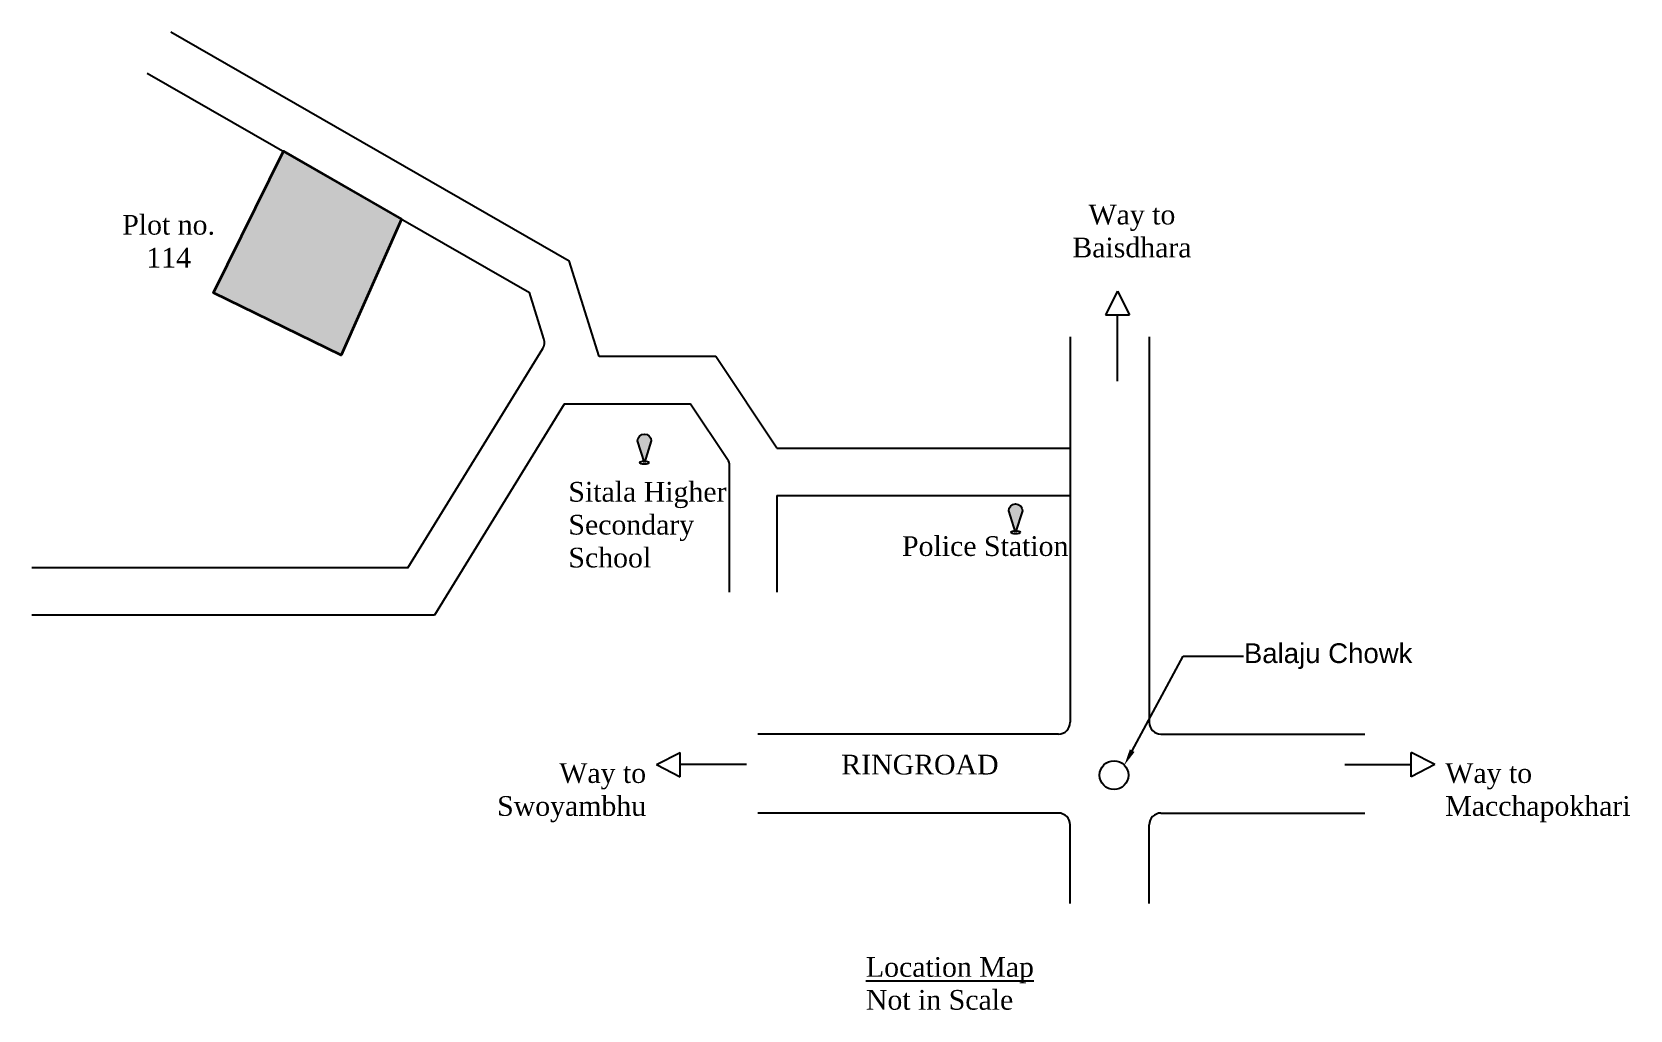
# Model space of a CAD drawing. Header units: inches. Extents: x 115570 to 265311, y 61168 to 314550.
# Drawn here: x 141326 to 146185, y 61168 to 64141 of the extents above; entities that cross this region are included whole.
import ezdxf
from ezdxf import colors
from ezdxf.entities.mleader import LeaderData, LeaderLine
from ezdxf.math import Vec2, Vec3

# ---------------------------------------------------------------- set-up
doc = ezdxf.new("R2010")
doc.units = ezdxf.units.IN
doc.header["$MEASUREMENT"] = 0
doc.layers.get('0').update_dxf_attribs({"lineweight": 25})
doc.layers.add('0 wall', color=7, linetype='Continuous', lineweight=40)
doc.layers.add('site plan line', color=5, linetype='Continuous', lineweight=35, transparency=0.45)
doc.styles.get("Standard").update_dxf_attribs({"font": 'arial.ttf'})

msp = doc.modelspace()

# ---------------------------------------------------------------- texts
at = {"ltscale": 100, "transparency": 33554687, "char_height": 60}
for s, width, gutter_width, heights, insert, attachment_point in [('{\\fTimes New Roman|b0|i0|c0|p18;Way to \\PBaisdhara}', 1617.6628, 1531.3, [275.58], (144670.67, 63616.22), 2), ('{\\fTimes New Roman|b0|i0|c0|p18;Plot no. \\P114}', 590.8802, 148.67, [402.2], (141741.29, 63585.34), 2), ('{\\fTimes New Roman|b0|i0|c0|p18;Sitala Higher\\PSecondary \\PSchool}', 1023.1182, 148.67, [377.78], (142957.03, 62773.53), 1), ('{\\fTimes New Roman|b0|i0|c0|p18;Police Station}', 586.0926, 148.67, [31.46], (143971.61, 62608.52), 1), ('{\\fTimes New Roman|b0|i0|c0|p18;Way to \\PSwoyambhu}', 1617.6628, 1531.3, [275.58], (143193.44, 61918.48), 3), ('{\\fTimes New Roman|b0|i0|c0|p18;RINGROAD}', 586.0926, 148.67, [31.46], (143786.87, 61944.2), 1), ('{\\fTimes New Roman|b0|i0|c0|p18;Way to \\PMacchapokhari}', 1617.6628, 1531.3, [275.58], (145623.5, 61918.48), 1), ('{\\fTimes New Roman|b0|i0|c0|p18;\\LLocation Map\\P\\lNot in Scale}', 1037.2376, 148.67, [321.37], (143861.78, 61329.04), 1)]:
    msp.add_mtext_dynamic_manual_height_columns(s, width=width, gutter_width=gutter_width, heights=heights, dxfattribs=dict(at, insert=insert, attachment_point=attachment_point))

# ---------------------------------------------------------------- hatches: boundary and pattern name
at = {"layer": '0 wall', "transparency": 33554508}
h = msp.add_hatch(color=256, dxfattribs=at)
h.dxf.hatch_style = 1
h.paths.add_polyline_path([(142449.57, 63572.48), (142090.56, 63778.64), (141877.97, 63348.29), (142266.41, 63159.25)])
at = {"layer": '0 wall', "transparency": 33554559}
h = msp.add_hatch(color=256, dxfattribs=at)
h.dxf.hatch_style = 1
h.paths.add_polyline_path([(143208.83, 62898.14, 1), (143167.31, 62898.14), (143188.07, 62832.57)])
h = msp.add_hatch(color=256, dxfattribs=at)
h.dxf.hatch_style = 1
h.paths.add_polyline_path([(144337.71, 62686.07, 1), (144296.19, 62686.07), (144316.95, 62620.5)])

# ---------------------------------------------------------------- linework, layer by layer
for p, q in [((141747.96, 64141.43), (142959.49, 63445.71)), ((141676.25, 64016.56), (142838.86, 63348.93)), ((143050.45, 63154.42), (142959.49, 63445.71)), ((144626.83, 63353.65), (144590.04, 63281.72)), ((144626.83, 63353.65), (144663.62, 63281.72)), ((144590.04, 63281.72), (144663.62, 63281.72)), ((144626.83, 63080), (144626.83, 63281.72)), ((144483.02, 63214.97), (144483.02, 62042.87)), ((144723.02, 63214.97), (144723.02, 62042.87)), ((143405.37, 63154.42), (143050.45, 63154.42)), ((143591.05, 62876.6), (143405.37, 63154.42)), ((142944.56, 63010.42), (142549.61, 62368.63)), ((143591.05, 62732.6), (143591.05, 62438.49)), ((142469.14, 62512.63), (141325.73, 62512.63)), ((142549.61, 62368.63), (141325.73, 62368.63)), ((144447.02, 62006.87), (143532.85, 62006.87)), ((144759.02, 62006.87), (145378.45, 62006.87)), ((143224.68, 61914.05), (143296.62, 61950.84)), ((143224.68, 61914.05), (143296.62, 61877.26)), ((143296.62, 61877.26), (143296.62, 61950.84)), ((143498.34, 61914.05), (143296.62, 61914.05)), ((145318.6, 61914.05), (145520.32, 61914.05)), ((145592.26, 61914.05), (145520.32, 61950.84)), ((145520.32, 61877.26), (145520.32, 61950.84)), ((145592.26, 61914.05), (145520.32, 61877.26)), ((144447.02, 61766.87), (143532.85, 61766.87)), ((144759.02, 61766.87), (145378.45, 61766.87)), ((144483.02, 61492.2), (144483.02, 61730.87)), ((144723.02, 61492.2), (144723.02, 61730.87))]:
    msp.add_line(p, q)
for points in [[(142469.14, 62512.63), (142879.06, 63178.73, 0.2168934), (142882.76, 63208.33), (142838.86, 63348.93)], [(143447.05, 62438.49), (143447.05, 62821.98, 0.1483644), (143440.99, 62841.99), (143328.41, 63010.42), (142944.56, 63010.42)]]:
    msp.add_lwpolyline(points, format="xyb")
for points in [[(143188.07, 62832.57), (143167.31, 62898.14, -1), (143208.83, 62898.14)], [(144316.95, 62620.5), (144296.19, 62686.07, -1), (144337.71, 62686.07)]]:
    msp.add_lwpolyline(points, format="xyb", close=True)
for points in [[(143591.05, 62876.6), (144483.02, 62876.6)], [(143591.05, 62732.6), (144483.02, 62732.6)]]:
    msp.add_lwpolyline(points)
msp.add_circle((144616.21, 61882.26), 43.67)
for centre, start, end in [((144447.02, 62042.87), 270, 0), ((144759.02, 62042.87), 180, 270), ((144447.02, 61730.87), 0, 90), ((144759.02, 61730.87), 90, 180)]:
    msp.add_arc(centre, 36, start, end)
for centre in [(143188.07, 62832.57), (144316.95, 62620.5)]:
    msp.add_ellipse(centre, major_axis=(13.43, 0), ratio=0.3711064)
at = {"layer": 'site plan line'}
msp.add_lwpolyline([(142449.57, 63572.48), (142266.41, 63159.25), (141877.97, 63348.29), (142090.56, 63778.64)], close=True, dxfattribs=at)

msp.set_redraw_order([(e.dxf.handle, doc.entitydb.next_handle()) for e in msp.query("TEXT MTEXT ATTDEF DIMENSION ARC_DIMENSION")])  # texts and dimensions are drawn at this point

# ---------------------------------------------------------------- leaders
ml = msp.add_multileader_mtext('Standard')
ml.set_content('Balaju Chowk', color=256)
ml.set_leader_properties()
ml.build(insert=Vec2(0, 0))
ml.multileader.update_dxf_attribs({"dogleg_length": 10, "arrow_head_size": 50})
ctx = ml.context
ctx.base_point, ctx.char_height, ctx.arrow_head_size, ctx.landing_gap_size, ctx.plane_origin = Vec3(145010.3, 62244.11), 60, 50, 0.9, Vec3(144647.66, 61912.54)
notes = []
notes.append((ctx, [(0, (1, 1, 0), (144826.76, 62244.11), (1, 0), 183.53, [(0, [(144647.66, 61912.54), (144826.76, 62244.11)], 0, [])])]))
ctx.mtext.insert, ctx.mtext.flow_direction = Vec3(145011.2, 62282.93), 5
for ctx, leaders in notes:
    for number, flags, end, landing, length, lines in leaders:
        leader = LeaderData()
        leader.index, (leader.has_last_leader_line, leader.has_dogleg_vector, leader.attachment_direction) = number, flags
        leader.last_leader_point, leader.dogleg_vector, leader.dogleg_length = Vec3(end), Vec3(landing), length
        for number, points, colour, breaks in lines:
            line = LeaderLine()
            line.index, line.vertices, line.color, line.breaks = number, Vec3.list(points), colors.encode_raw_color(colour), breaks
            leader.lines.append(line)
        ctx.leaders.append(leader)

doc.saveas('drawing.dxf')
